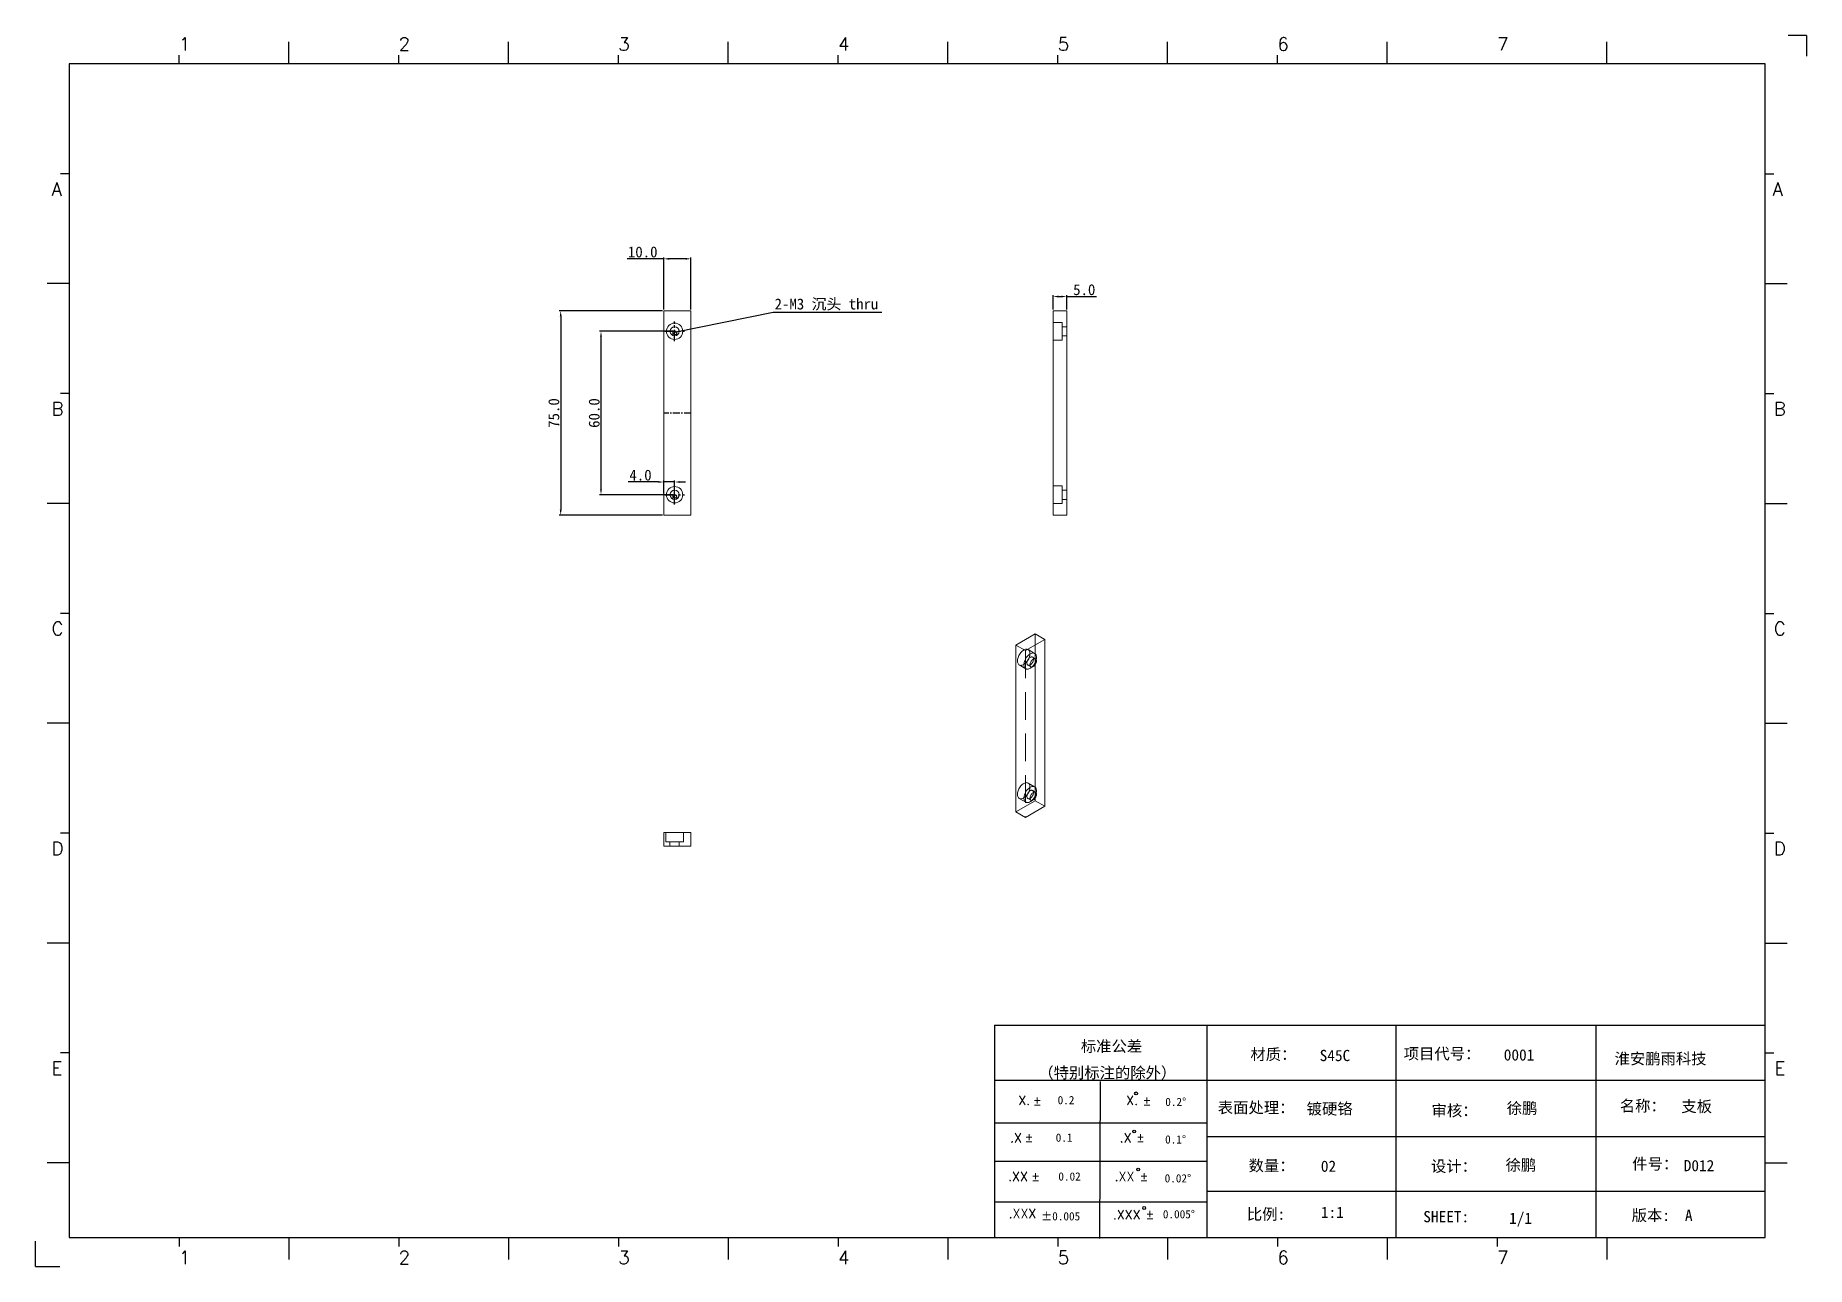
# Model space of a CAD drawing. Extents: x 83 to 30050, y -7164 to 695.
# Drawn here: x 20917 to 21567, y -3793 to -3341 of the extents above; entities that cross this region are included whole.
import ezdxf
from ezdxf.enums import TextEntityAlignment as Align

# ---------------------------------------------------------------- set-up
doc = ezdxf.new("R2010")
doc.units = 0
doc.header["$LTSCALE"] = 8
doc.header["$MEASUREMENT"] = 0
doc.header["$PDSIZE"] = 5
doc.linetypes.add('CENTER', pattern=[2, 1.25, -0.25, 0.25, -0.25])
doc.linetypes.add('HIDDEN', pattern=[1.905, 1.27, -0.635])
doc.layers.get('0').update_dxf_attribs({"linetype": 'CONTINUOUS'})
doc.layers.get('Defpoints').update_dxf_attribs({"linetype": 'CONTINUOUS'})
doc.layers.add('41', color=3, linetype='CONTINUOUS')
doc.layers.add('dim', color=82, linetype='CONTINUOUS', lineweight=9)
doc.layers.add('screw', color=33, linetype='CONTINUOUS', lineweight=13)
doc.styles.add('SIMPLEX', font='SIMPLEX')
doc.styles.get("Standard").update_dxf_attribs({"font": '', "height": 4})
doc.styles.add('TXT', font='txt.shx', dxfattribs={"bigfont": 'gbcbig.shx'})
doc.styles.get('Standard').set_extended_font_data('SimSun')
doc.dimstyles.new('ISO-25', dxfattribs={"dimtxt": 6, "dimasz": 2.5, "dimexe": 1.25, "dimexo": 0.625, "dimtad": 1, "dimdec": 1, "dimzin": 1, "dimdsep": 46, "dimtxsty": 'Standard', "dimcen": 2.5, "dimadec": 0, "dimazin": 0, "dimtm": 1e-09, "dimtfac": 1, "dimtdec": 1, "dimtmove": 0, "dimatfit": 3, "dimfxl": 1, "dimtolj": 1, "dimtzin": 0, "dimarcsym": 0})

msp = doc.modelspace()

# ---------------------------------------------------------------- texts
at = {"layer": 'dim', "insert": (21188.173, -3442.019), "char_height": 4, "attachment_point": 7}
msp.add_mtext('\\A1;2-M3 沉头 thru', dxfattribs=at)

# ---------------------------------------------------------------- blocks, each defined once
blk = doc.blocks.new('A$C0BB32EA6')
at = {"layer": '41'}
for p, q in [((90.21, 427.84), (90.21, 435.66)), ((168.4, 427.84), (168.4, 435.66)), ((168.4, 427.84), (168.4, 435.66)), ((168.4, 427.84), (168.4, 435.66)), ((246.58, 427.84), (246.58, 435.66)), ((246.58, 427.84), (246.58, 435.66)), ((324.77, 427.84), (324.77, 435.66)), ((402.96, 427.84), (402.96, 435.66)), ((481.15, 427.84), (481.15, 435.66)), ((559.34, 427.84), (559.34, 435.66)), ((51.11, 427.84), (51.11, 430.97)), ((129.3, 427.84), (129.3, 430.97)), ((129.3, 427.84), (129.3, 430.97)), ((129.3, 427.84), (129.3, 430.97)), ((207.49, 427.84), (207.49, 430.97)), ((207.49, 427.84), (207.49, 430.97)), ((285.68, 427.84), (285.68, 430.97)), ((363.87, 427.84), (363.87, 430.97)), ((442.06, 427.84), (442.06, 430.97)), ((615.63, 427.84), (12.02, 427.84)), ((12.02, 427.84), (12.02, 10.32)), ((615.63, 10.32), (615.63, 427.84)), ((12.02, 388.75), (8.89, 388.75)), ((615.63, 388.75), (618.76, 388.75)), ((12.02, 349.66), (4.2, 349.66)), ((615.63, 349.66), (623.45, 349.66)), ((12.02, 310.56), (8.89, 310.56)), ((615.63, 310.56), (618.76, 310.56)), ((12.02, 271.47), (4.2, 271.47)), ((615.63, 271.47), (623.45, 271.47)), ((12.02, 232.37), (8.89, 232.37)), ((615.63, 232.37), (618.76, 232.37)), ((12.02, 193.28), (4.2, 193.28)), ((615.63, 193.28), (623.45, 193.28)), ((12.02, 154.18), (8.89, 154.18)), ((615.63, 154.18), (618.76, 154.18)), ((12.02, 115.09), (4.2, 115.09)), ((615.63, 115.09), (623.45, 115.09)), ((341.34, 85.85), (615.63, 85.85)), ((341.34, 85.85), (341.34, 10.32)), ((416.87, 85.85), (416.87, 10.32)), ((484.16, 85.85), (484.16, 10.32)), ((555.4, 85.7), (555.4, 10.17)), ((12.02, 76), (8.89, 76)), ((615.63, 76), (618.76, 76)), ((615.63, 66.14), (341.34, 66.14)), ((378.86, 10.02), (379.1, 65.84)), ((341.34, 51.12), (416.87, 51.12)), ((615.63, 46.17), (416.87, 46.17)), ((12.02, 36.9), (4.2, 36.9)), ((341.34, 37.5), (401.12, 37.5)), ((341.34, 37.5), (416.87, 37.5)), ((615.63, 36.9), (623.45, 36.9)), ((615.63, 26.74), (416.87, 26.74)), ((341.34, 23.05), (401.87, 23.05)), ((341.34, 23.05), (401.87, 23.05)), ((341.34, 23.05), (401.87, 23.05)), ((341.34, 23.05), (401.87, 23.05)), ((341.34, 23.05), (401.87, 23.05)), ((341.34, 23.05), (416.87, 23.05)), ((12.02, 10.32), (615.63, 10.32)), ((51.11, 10.32), (51.11, 7.19)), ((90.21, 10.32), (90.21, 2.5)), ((129.3, 10.32), (129.3, 7.19)), ((168.4, 10.32), (168.4, 2.5)), ((207.49, 10.32), (207.49, 7.19)), ((246.58, 10.32), (246.58, 2.5)), ((285.68, 10.32), (285.68, 7.19)), ((324.77, 10.32), (324.77, 2.5)), ((326.34, 10.32), (401.87, 10.32)), ((363.87, 10.32), (363.87, 7.19)), ((402.96, 10.32), (402.96, 2.5)), ((442.06, 10.32), (442.06, 7.19)), ((481.15, 10.32), (481.15, 2.5)), ((520.24, 10.32), (520.24, 7.19)), ((559.34, 10.32), (559.34, 2.5))]:
    blk.add_line(p, q, dxfattribs=at)
at = {"layer": '41', "linetype": 'Continuous'}
for p, q in [((630.37, 437.94), (623.79, 437.94)), ((630.37, 437.94), (630.37, 430.59)), ((0, 0), (0, 8.98)), ((0, 0), (8.64, 0))]:
    blk.add_line(p, q, dxfattribs=at)
at = {"layer": '41'}
for centre in [(391.73, 61.61), (391.07, 48.04), (392.49, 34.54), (394.6, 20.83)]:
    blk.add_circle(centre, 0.516, dxfattribs=at)
at = {"layer": '41', "style": 'SIMPLEX'}
for s, height, p in [('1', 4.69, (51.11, 432.54)), ('2', 4.69, (129.3, 432.54)), ('3', 4.69, (207.49, 432.54)), ('4', 4.69, (285.68, 432.54)), ('5', 4.69, (363.87, 432.54)), ('6', 4.69, (442.06, 432.54)), ('7', 4.69, (520.24, 432.54)), ('A', 4.75, (5.76, 380.93)), ('A', 4.75, (618.27, 380.93)), ('B', 4.75, (5.76, 302.74)), ('B', 4.75, (618.72, 302.74)), ('C', 4.75, (5.76, 224.55)), ('C', 4.75, (618.72, 224.55)), ('D', 4.75, (5.76, 146.37)), ('D', 4.75, (618.72, 146.37)), ('E', 4.75, (5.76, 68.18)), ('E', 4.75, (618.95, 68.18)), ('X.', 3.284, (349.84, 57.49)), ('%%p', 3.284, (355.04, 57.36)), ('X.', 3.284, (388.21, 57.49)), ('%%p', 3.284, (394.07, 57.36)), ('.X', 3.284, (346.89, 44.16)), ('%%p', 3.284, (352.09, 44.33)), ('.X', 3.284, (385.9, 44.16)), ('%%p', 3.284, (391.76, 44.33)), ('.XX', 3.284, (346.2, 30.42)), ('%%p', 3.284, (354.44, 30.46)), ('.XX', 3.284, (384.11, 30.42)), ('%%p', 3.284, (393.01, 30.46)), ('.XXX', 3.284, (383.48, 16.83)), ('%%p', 3.284, (395.11, 16.95)), ('1', 4.69, (51.11, 0.87)), ('2', 4.69, (129.3, 0.87)), ('3', 4.69, (207.49, 0.87)), ('4', 4.69, (285.68, 0.87)), ('5', 4.69, (363.87, 0.87)), ('6', 4.69, (442.06, 0.87)), ('7', 4.69, (520.24, 0.87))]:
    blk.add_text(s, height=height, dxfattribs=at).set_placement(p)
at = {"layer": '41', "linetype": 'Continuous'}
for s, p in [('标准公差', (372.08, 76.36)), ('材质：', (432.42, 73.5)), ('项目代号：', (486.99, 73.71)), ('淮安鹏雨科技', (562.04, 71.96)), ('（特别标注的除外）', (356.94, 66.94)), ('表面处理：', (420.83, 54.55)), ('审核：', (496.9, 53.5)), ('名称：', (563.9, 55.18)), ('数量：', (431.79, 33.91)), ('设计：', (496.69, 33.7)), ('件号：', (568.32, 34.55)), ('比例:', (431.16, 16.65)), ('SHEET:', (493.95, 15.75)), ('1/1', (524.5, 15.18)), ('版本:', (568.11, 16.23))]:
    blk.add_text(s, height=4, dxfattribs=at).set_placement(p)
at = {"layer": '41'}
for s, p in [('0.2', (363.82, 57.75)), ('0.2%%D', (402.12, 57.11)), ('0.1', (363.14, 44.41)), ('0.1%%D', (402.07, 43.76)), ('0.02', (364.07, 30.58)), ('0.02%%D', (401.9, 29.93)), ('0.005%%D', (401.27, 17.16))]:
    blk.add_text(s, height=2.929, dxfattribs=at).set_placement(p)
at = {"layer": '41', "style": 'SIMPLEX'}
blk.add_text('.XXX', height=3.284, dxfattribs=at).set_placement((351.31, 18.87), align=Align.MIDDLE_CENTER)
at = {"layer": '41'}
blk.add_text('%%P0.005', height=2.929, dxfattribs=at).set_placement((364.87, 17.89), align=Align.MIDDLE_CENTER)
at = {"layer": '41', "linetype": 'Continuous'}
for tag, p in [('材质', (457.07, 73.08)), ('代号', (522.6, 73.29)), ('表面处理', (452.44, 54.13)), ('审核', (523.65, 54.34)), ('名称', (585.81, 54.97)), ('数量', (457.5, 33.7)), ('设计', (523.23, 34.13)), ('件号', (586.65, 33.91)), ('比例', (457.5, 17.28)), ('版本', (587.08, 16.23))]:
    blk.add_attdef(tag, p, '', height=4, dxfattribs=at)
blk = doc.blocks.new('screw_m3_h')
at = {"layer": 'screw', "color": 1, "linetype": 'CENTER', "ltscale": 0.381}
for p, q in [((-3.3, 0), (3.3, 0)), ((0, -3.3), (0, 3.3))]:
    blk.add_line(p, q, dxfattribs=at)
at = {"layer": 'screw', "color": 33, "linetype": 'Continuous'}
for radius in [3, 1.7]:
    blk.add_circle((0, 0), radius, dxfattribs=at)
at = {"layer": 'screw', "color": 6, "linetype": 'Continuous', "style": 'TXT'}
blk.add_text('M3', height=0.9, dxfattribs=at).set_placement((-0.78, -1.2))
blk = doc.blocks.new('*D1080')
at = {"layer": 'Defpoints', "color": 0}
for p in [(21151.46, -3449.61), (21124.42, -3509.61), (21151.46, -3509.61)]:
    blk.add_point(p, dxfattribs=at)
at = {"layer": 'dim', "color": 0, "lineweight": -2}
for p, q in [((21150.96, -3449.61), (21123.92, -3449.61)), ((21124.42, -3451.61), (21124.42, -3507.61)), ((21150.96, -3509.61), (21123.92, -3509.61))]:
    blk.add_line(p, q, dxfattribs=at)
at = {"layer": 'dim', "color": 0}
for points in [[(21124.09, -3451.61), (21124.75, -3451.61), (21124.42, -3449.61)], [(21124.09, -3507.61), (21124.75, -3507.61), (21124.42, -3509.61)]]:
    blk.add_solid(points, dxfattribs=at)
at = {"layer": 'dim', "color": 0, "insert": (21121.92, -3479.61), "char_height": 4, "attachment_point": 5, "rotation": 90}
blk.add_mtext('\\A1;60.0', dxfattribs=at)
blk = doc.blocks.new('*D1081')
at = {"layer": 'Defpoints', "color": 0}
for p in [(21147.46, -3442.11), (21109.61, -3517.11), (21147.46, -3517.11)]:
    blk.add_point(p, dxfattribs=at)
at = {"layer": 'dim', "color": 0, "lineweight": -2}
for p, q in [((21146.96, -3442.11), (21109.11, -3442.11)), ((21109.61, -3444.11), (21109.61, -3515.11)), ((21146.96, -3517.11), (21109.11, -3517.11))]:
    blk.add_line(p, q, dxfattribs=at)
at = {"layer": 'dim', "color": 0}
for points in [[(21109.28, -3444.11), (21109.95, -3444.11), (21109.61, -3442.11)], [(21109.28, -3515.11), (21109.95, -3515.11), (21109.61, -3517.11)]]:
    blk.add_solid(points, dxfattribs=at)
at = {"layer": 'dim', "color": 0, "insert": (21107.11, -3479.61), "char_height": 4, "attachment_point": 5, "rotation": 90}
blk.add_mtext('\\A1;75.0', dxfattribs=at)
blk = doc.blocks.new('*D1083')
at = {"layer": 'Defpoints', "color": 0}
for p in [(21147.46, -3423), (21147.46, -3442.11), (21157.46, -3442.11)]:
    blk.add_point(p, dxfattribs=at)
at = {"layer": 'dim', "color": 0, "lineweight": -2}
for p, q in [((21147.46, -3423), (21134.01, -3423)), ((21147.46, -3441.61), (21147.46, -3422.5)), ((21155.46, -3423), (21149.46, -3423)), ((21157.46, -3441.61), (21157.46, -3422.5))]:
    blk.add_line(p, q, dxfattribs=at)
at = {"layer": 'dim', "color": 0}
for points in [[(21149.46, -3422.66), (21149.46, -3423.33), (21147.46, -3423)], [(21155.46, -3422.66), (21155.46, -3423.33), (21157.46, -3423)]]:
    blk.add_solid(points, dxfattribs=at)
at = {"layer": 'dim', "color": 0, "insert": (21139.74, -3420.5), "char_height": 4, "attachment_point": 5}
blk.add_mtext('\\A1;10.0', dxfattribs=at)
blk = doc.blocks.new('*D1084')
at = {"layer": 'Defpoints', "color": 0}
for p in [(21295.46, -3436.85), (21290.46, -3442.11), (21295.46, -3442.11)]:
    blk.add_point(p, dxfattribs=at)
at = {"layer": 'dim', "color": 0, "lineweight": -2}
for p, q in [((21290.46, -3441.61), (21290.46, -3436.35)), ((21292.46, -3436.85), (21293.46, -3436.85)), ((21295.46, -3441.61), (21295.46, -3436.35)), ((21295.46, -3436.85), (21306.37, -3436.85))]:
    blk.add_line(p, q, dxfattribs=at)
at = {"layer": 'dim', "color": 0}
for points in [[(21292.46, -3436.51), (21292.46, -3437.18), (21290.46, -3436.85)], [(21293.46, -3436.51), (21293.46, -3437.18), (21295.46, -3436.85)]]:
    blk.add_solid(points, dxfattribs=at)
at = {"layer": 'dim', "color": 0, "insert": (21301.91, -3434.35), "char_height": 4, "attachment_point": 5}
blk.add_mtext('\\A1;5.0', dxfattribs=at)
blk = doc.blocks.new('*D1400')
at = {"layer": 'Defpoints', "color": 0}
for p in [(21147.46, -3504.92), (21147.46, -3509.61), (21151.46, -3509.61)]:
    blk.add_point(p, dxfattribs=at)
at = {"layer": 'dim', "color": 0, "lineweight": -2}
for p, q in [((21145.46, -3504.92), (21134.41, -3504.92)), ((21147.46, -3509.11), (21147.46, -3504.42)), ((21151.46, -3504.92), (21147.46, -3504.92)), ((21151.46, -3509.11), (21151.46, -3504.42)), ((21153.46, -3504.92), (21155.46, -3504.92))]:
    blk.add_line(p, q, dxfattribs=at)
at = {"layer": 'dim', "color": 0}
for points in [[(21145.46, -3504.59), (21145.46, -3505.25), (21147.46, -3504.92)], [(21153.46, -3504.59), (21153.46, -3505.25), (21151.46, -3504.92)]]:
    blk.add_solid(points, dxfattribs=at)
at = {"layer": 'dim', "color": 0, "insert": (21138.94, -3502.42), "char_height": 4, "attachment_point": 5}
blk.add_mtext('\\A1;4.0', dxfattribs=at)

# ---------------------------------------------------------------- dimensions: what is measured, and where the dimension line sits
at = {"layer": 'dim'}
for base, p1, p2, picture, middle in [((21147.457, -3422.996), (21157.457, -3442.112), (21147.457, -3442.112), '*D1083', (21139.735, -3420.496)), ((21295.455, -3436.846), (21290.455, -3442.112), (21295.455, -3442.112), '*D1084', (21301.91, -3434.346)), ((21147.457, -3504.921), (21151.457, -3509.612), (21147.457, -3509.612), '*D1400', (21138.935, -3502.421))]:
    dim = msp.add_linear_dim(base=base, p1=p1, p2=p2, dimstyle='ISO-25', override={"dimtxt": 2.5, "dimasz": 2, "dimexe": 0.49975, "dimexo": 0.49975, "dimgap": 0.49975}, dxfattribs=at)
    dim.commit()
    dim.dimension.update_dxf_attribs({"geometry": picture, "text_midpoint": middle})
for base, p1, p2, picture, middle in [((21109.612, -3517.112), (21147.457, -3442.112), (21147.457, -3517.112), '*D1081', (21107.112, -3479.612)), ((21124.418, -3509.612), (21151.457, -3449.612), (21151.457, -3509.612), '*D1080', (21121.919, -3479.612))]:
    dim = msp.add_linear_dim(base=base, p1=p1, p2=p2, angle=90, dimstyle='ISO-25', override={"dimtxt": 2.5, "dimasz": 2, "dimexe": 0.49975, "dimexo": 0.49975, "dimgap": 0.49975}, dxfattribs=at)
    dim.commit()
    dim.dimension.update_dxf_attribs({"geometry": picture, "text_midpoint": middle})

# ---------------------------------------------------------------- linework, layer by layer
at = {"color": 7, "linetype": 'Continuous', "lineweight": 15}
for p, q in [((21157.457, -3442.112), (21147.457, -3442.112)), ((21147.457, -3442.112), (21147.457, -3517.112)), ((21157.457, -3517.112), (21157.457, -3442.112)), ((21290.455, -3517.112), (21290.455, -3442.112)), ((21290.455, -3442.112), (21295.455, -3442.112)), ((21295.455, -3517.112), (21295.455, -3442.112)), ((21147.457, -3517.112), (21157.457, -3517.112)), ((21290.455, -3517.112), (21295.455, -3517.112)), ((21283.913, -3560.693), (21276.842, -3564.775)), ((21276.842, -3564.775), (21276.842, -3626.016)), ((21283.913, -3621.934), (21283.913, -3560.693)), ((21283.913, -3560.693), (21287.449, -3562.734)), ((21287.449, -3623.975), (21287.449, -3562.734)), ((21276.842, -3626.016), (21283.913, -3621.934)), ((21283.913, -3621.934), (21287.449, -3623.975)), ((21276.842, -3626.016), (21280.378, -3628.057)), ((21280.378, -3628.057), (21287.449, -3623.975)), ((21147.457, -3633.569), (21157.457, -3633.569)), ((21147.457, -3633.569), (21147.457, -3638.569)), ((21157.457, -3633.569), (21157.457, -3638.569)), ((21147.457, -3638.569), (21157.457, -3638.569))]:
    msp.add_line(p, q, dxfattribs=at)
at = {"color": 1, "linetype": 'CENTER', "ltscale": 0.41275}
for p, q in [((21151.457, -3453.187), (21151.457, -3446.037)), ((21147.882, -3449.612), (21155.032, -3449.612)), ((21151.457, -3513.187), (21151.457, -3506.037)), ((21147.882, -3509.612), (21155.032, -3509.612))]:
    msp.add_line(p, q, dxfattribs=at)
at = {"color": 7, "linetype": 'HIDDEN', "lineweight": 0}
for p, q in [((21293.855, -3446.362), (21290.455, -3446.362)), ((21293.855, -3449.612), (21293.855, -3446.362)), ((21290.455, -3452.862), (21293.855, -3452.862)), ((21295.455, -3447.912), (21293.855, -3447.912)), ((21293.855, -3452.862), (21293.855, -3449.612)), ((21293.855, -3451.312), (21295.455, -3451.312)), ((21293.855, -3506.362), (21290.455, -3506.362)), ((21293.855, -3509.612), (21293.855, -3506.362)), ((21295.455, -3507.912), (21293.855, -3507.912)), ((21293.855, -3512.862), (21293.855, -3509.612)), ((21293.855, -3511.312), (21295.455, -3511.312)), ((21290.455, -3512.862), (21293.855, -3512.862)), ((21276.842, -3564.775), (21280.378, -3566.816)), ((21287.449, -3562.734), (21280.378, -3566.816)), ((21280.378, -3566.816), (21280.378, -3628.057)), ((21283.7, -3567.84), (21281.295, -3566.452)), ((21284.056, -3569.835), (21282.925, -3569.182)), ((21278.046, -3572.081), (21280.45, -3573.469)), ((21281.225, -3572.126), (21282.356, -3572.78)), ((21283.7, -3616.832), (21281.295, -3615.444)), ((21278.046, -3621.073), (21280.45, -3622.461)), ((21281.225, -3621.119), (21282.356, -3621.772)), ((21284.056, -3618.827), (21282.925, -3618.174)), ((21148.207, -3633.569), (21148.207, -3636.969)), ((21154.707, -3636.969), (21154.707, -3633.569)), ((21148.207, -3636.969), (21154.707, -3636.969)), ((21149.757, -3636.969), (21149.757, -3638.569)), ((21153.157, -3638.569), (21153.157, -3636.969))]:
    msp.add_line(p, q, dxfattribs=at)
at = {"color": 1, "linetype": 'CENTER', "ltscale": 0.254}
msp.add_line((21157.457, -3479.612), (21147.457, -3479.612), dxfattribs=at)
at = {"color": 7, "linetype": 'Continuous', "lineweight": 15, "flags": 128}
for points in [[(21281.969, -3567.94), (21281.95, -3567.611), (21281.894, -3567.31), (21281.801, -3567.041), (21281.673, -3566.808), (21281.512, -3566.616), (21281.321, -3566.467), (21281.103, -3566.364), (21280.862, -3566.309), (21280.601, -3566.303), (21280.324, -3566.345), (21280.037, -3566.435), (21279.744, -3566.571), (21279.45, -3566.752), (21279.159, -3566.974), (21278.877, -3567.234), (21278.608, -3567.527), (21278.356, -3567.849), (21278.126, -3568.194), (21277.921, -3568.556), (21277.745, -3568.93), (21277.6, -3569.31), (21277.49, -3569.689), (21277.415, -3570.061), (21277.377, -3570.42), (21277.377, -3570.76), (21277.415, -3571.076), (21277.49, -3571.362), (21277.6, -3571.613), (21277.745, -3571.826), (21277.921, -3571.997), (21278.126, -3572.123), (21278.356, -3572.202), (21278.608, -3572.233), (21278.877, -3572.215), (21279.159, -3572.149), (21279.45, -3572.035), (21279.744, -3571.876), (21280.037, -3571.674), (21280.324, -3571.433), (21280.601, -3571.156), (21280.862, -3570.848), (21281.103, -3570.514), (21281.321, -3570.159), (21281.512, -3569.79), (21281.673, -3569.413), (21281.801, -3569.032), (21281.894, -3568.656), (21281.95, -3568.29), (21281.969, -3567.94)], [(21281.969, -3616.932), (21281.95, -3616.604), (21281.894, -3616.302), (21281.801, -3616.033), (21281.673, -3615.801), (21281.512, -3615.608), (21281.321, -3615.46), (21281.103, -3615.357), (21280.862, -3615.302), (21280.601, -3615.295), (21280.324, -3615.337), (21280.037, -3615.427), (21279.744, -3615.564), (21279.45, -3615.745), (21279.159, -3615.967), (21278.877, -3616.226), (21278.608, -3616.52), (21278.356, -3616.841), (21278.126, -3617.186), (21277.921, -3617.549), (21277.745, -3617.923), (21277.6, -3618.303), (21277.49, -3618.682), (21277.415, -3619.054), (21277.377, -3619.413), (21277.377, -3619.753), (21277.415, -3620.068), (21277.49, -3620.354), (21277.6, -3620.605), (21277.745, -3620.818), (21277.921, -3620.989), (21278.126, -3621.115), (21278.356, -3621.194), (21278.608, -3621.225), (21278.877, -3621.207), (21279.159, -3621.141), (21279.45, -3621.028), (21279.744, -3620.869), (21280.037, -3620.667), (21280.324, -3620.425), (21280.601, -3620.148), (21280.862, -3619.84), (21281.103, -3619.506), (21281.321, -3619.152), (21281.512, -3618.783), (21281.673, -3618.405), (21281.801, -3618.025), (21281.894, -3617.649), (21281.95, -3617.282), (21281.969, -3616.932)]]:
    msp.add_lwpolyline(points, dxfattribs=at)
at = {"color": 7, "linetype": 'HIDDEN', "lineweight": 0, "flags": 128}
for points in [[(21279.779, -3571.854), (21279.781, -3572.148), (21279.819, -3572.464), (21279.894, -3572.749), (21280.004, -3573.001), (21280.149, -3573.214), (21280.325, -3573.385), (21280.53, -3573.511), (21280.76, -3573.59), (21281.012, -3573.621), (21281.281, -3573.603), (21281.563, -3573.537), (21281.854, -3573.423), (21282.148, -3573.264), (21282.442, -3573.062), (21282.729, -3572.821), (21283.005, -3572.544), (21283.266, -3572.236), (21283.508, -3571.902), (21283.726, -3571.547), (21283.916, -3571.178), (21284.077, -3570.8), (21284.205, -3570.42), (21284.298, -3570.044), (21284.354, -3569.678), (21284.373, -3569.327), (21284.373, -3569.327)], [(21280.993, -3570.673), (21280.992, -3570.677), (21280.916, -3570.954), (21280.878, -3571.221), (21280.878, -3571.47), (21280.916, -3571.692), (21280.992, -3571.882), (21281.102, -3572.031), (21281.244, -3572.137), (21281.413, -3572.195), (21281.602, -3572.203), (21281.807, -3572.162), (21282.021, -3572.072), (21282.236, -3571.937), (21282.446, -3571.76), (21282.644, -3571.548), (21282.824, -3571.307), (21282.98, -3571.045), (21283.107, -3570.77), (21283.2, -3570.492), (21283.258, -3570.219), (21283.277, -3569.96), (21283.277, -3569.96)], [(21283.277, -3569.96), (21283.258, -3569.724), (21283.2, -3569.517), (21283.107, -3569.346), (21282.98, -3569.218), (21282.824, -3569.136), (21282.644, -3569.103), (21282.446, -3569.12), (21282.236, -3569.185), (21282.021, -3569.299), (21281.807, -3569.455), (21281.602, -3569.65), (21281.55, -3569.708)], [(21284.373, -3569.327), (21284.354, -3568.999), (21284.298, -3568.698), (21284.205, -3568.429), (21284.077, -3568.196), (21283.916, -3568.004), (21283.726, -3567.855), (21283.508, -3567.752), (21283.266, -3567.697), (21283.005, -3567.691), (21282.729, -3567.733), (21282.442, -3567.823), (21282.148, -3567.959), (21281.966, -3568.066)], [(21282.004, -3572.001), (21282.023, -3571.742), (21282.081, -3571.469), (21282.174, -3571.191), (21282.301, -3570.917), (21282.457, -3570.655), (21282.636, -3570.414), (21282.835, -3570.202), (21283.045, -3570.025), (21283.26, -3569.889), (21283.474, -3569.8), (21283.679, -3569.758), (21283.868, -3569.767), (21284.037, -3569.824), (21284.179, -3569.93), (21284.289, -3570.08), (21284.365, -3570.269), (21284.403, -3570.492), (21284.403, -3570.741), (21284.365, -3571.008), (21284.289, -3571.284), (21284.179, -3571.562), (21284.037, -3571.831), (21283.868, -3572.083), (21283.679, -3572.311), (21283.474, -3572.506), (21283.26, -3572.663), (21283.045, -3572.776), (21282.835, -3572.842), (21282.636, -3572.858), (21282.457, -3572.825), (21282.301, -3572.743), (21282.174, -3572.615), (21282.081, -3572.445), (21282.023, -3572.238), (21282.004, -3572.001)], [(21284.373, -3618.32), (21284.354, -3617.991), (21284.298, -3617.69), (21284.205, -3617.421), (21284.077, -3617.188), (21283.916, -3616.996), (21283.726, -3616.847), (21283.508, -3616.745), (21283.266, -3616.69), (21283.005, -3616.683), (21282.729, -3616.725), (21282.442, -3616.815), (21282.148, -3616.952), (21281.966, -3617.059)], [(21279.779, -3620.847), (21279.781, -3621.141), (21279.819, -3621.456), (21279.894, -3621.742), (21280.004, -3621.993), (21280.149, -3622.206), (21280.325, -3622.377), (21280.53, -3622.503), (21280.76, -3622.582), (21281.012, -3622.613), (21281.281, -3622.595), (21281.563, -3622.529), (21281.854, -3622.415), (21282.148, -3622.256), (21282.442, -3622.055), (21282.729, -3621.813), (21283.005, -3621.536), (21283.266, -3621.228), (21283.508, -3620.894), (21283.726, -3620.54), (21283.916, -3620.171), (21284.077, -3619.793), (21284.205, -3619.413), (21284.298, -3619.036), (21284.354, -3618.67), (21284.373, -3618.32), (21284.373, -3618.32)], [(21280.993, -3619.666), (21280.992, -3619.67), (21280.916, -3619.946), (21280.878, -3620.213), (21280.878, -3620.462), (21280.916, -3620.685), (21280.992, -3620.874), (21281.102, -3621.024), (21281.244, -3621.129), (21281.413, -3621.187), (21281.602, -3621.196), (21281.807, -3621.154), (21282.021, -3621.064), (21282.236, -3620.929), (21282.446, -3620.752), (21282.644, -3620.54), (21282.824, -3620.299), (21282.98, -3620.037), (21283.107, -3619.763), (21283.2, -3619.485), (21283.258, -3619.212), (21283.277, -3618.953), (21283.277, -3618.953)], [(21283.277, -3618.953), (21283.258, -3618.716), (21283.2, -3618.509), (21283.107, -3618.339), (21282.98, -3618.211), (21282.824, -3618.129), (21282.644, -3618.095), (21282.446, -3618.112), (21282.236, -3618.178), (21282.021, -3618.291), (21281.807, -3618.448), (21281.602, -3618.643), (21281.55, -3618.7)], [(21282.004, -3620.994), (21282.023, -3620.735), (21282.081, -3620.462), (21282.174, -3620.183), (21282.301, -3619.909), (21282.457, -3619.647), (21282.636, -3619.406), (21282.835, -3619.194), (21283.045, -3619.017), (21283.26, -3618.882), (21283.474, -3618.792), (21283.679, -3618.751), (21283.868, -3618.759), (21284.037, -3618.817), (21284.179, -3618.922), (21284.289, -3619.072), (21284.365, -3619.262), (21284.403, -3619.484), (21284.403, -3619.733), (21284.365, -3620), (21284.289, -3620.277), (21284.179, -3620.554), (21284.037, -3620.824), (21283.868, -3621.076), (21283.679, -3621.303), (21283.474, -3621.499), (21283.26, -3621.655), (21283.045, -3621.768), (21282.835, -3621.834), (21282.636, -3621.851), (21282.457, -3621.818), (21282.301, -3621.736), (21282.174, -3621.607), (21282.081, -3621.437), (21282.023, -3621.23), (21282.004, -3620.994)]]:
    msp.add_lwpolyline(points, dxfattribs=at)
at = {"color": 7, "linetype": 'Continuous', "lineweight": 15}
for centre, radius, start, end in [((21284.792, -3572.223), 5.027, 124.21117, 175.794206), ((21283.718, -3571.603), 2.88, 138.844069, 161.161308), ((21284.792, -3621.215), 5.027, 124.21117, 175.794206), ((21283.718, -3620.595), 2.88, 138.844069, 161.161308)]:
    msp.add_arc(centre, radius, start, end, dxfattribs=at)

# ---------------------------------------------------------------- block references
at = {"layer": '41', "linetype": 'Continuous', "xscale": 1.031956070400156, "yscale": 1.031956070399929, "zscale": 1.0319560704}
msp.add_blockref('A$C0BB32EA6', (20916.693, -3792.934), dxfattribs=at).add_auto_attribs({'版本': 'A', '件号': 'D012', '名称': '支板', '设计': '徐鹏', '审核': '徐鹏', '代号': '0001', '比例': '1:1', '数量': '02', '表面处理': '镀硬铬', '材质': 'S45C'})
at = {"layer": 'screw'}
for p in [(21151.457, -3449.612), (21151.457, -3509.612)]:
    msp.add_blockref('screw_m3_h', p, dxfattribs=at)

msp.set_redraw_order([(e.dxf.handle, doc.entitydb.next_handle()) for e in msp.query("TEXT MTEXT ATTDEF DIMENSION ARC_DIMENSION")])  # texts and dimensions are drawn at this point

# ---------------------------------------------------------------- leaders
at = {"layer": 'dim', "annotation_type": 0, "has_hookline": 1, "hookline_direction": 0, "text_width": 39.356}
msp.add_leader([(21151.457, -3449.927), (21187.673, -3442.519)], dimstyle='ISO-25', override={"dimtxt": 2.5, "dimasz": 2, "dimexe": 0.49975, "dimexo": 0.49975, "dimgap": 0.49975}, dxfattribs=at)

doc.saveas('drawing.dxf')
